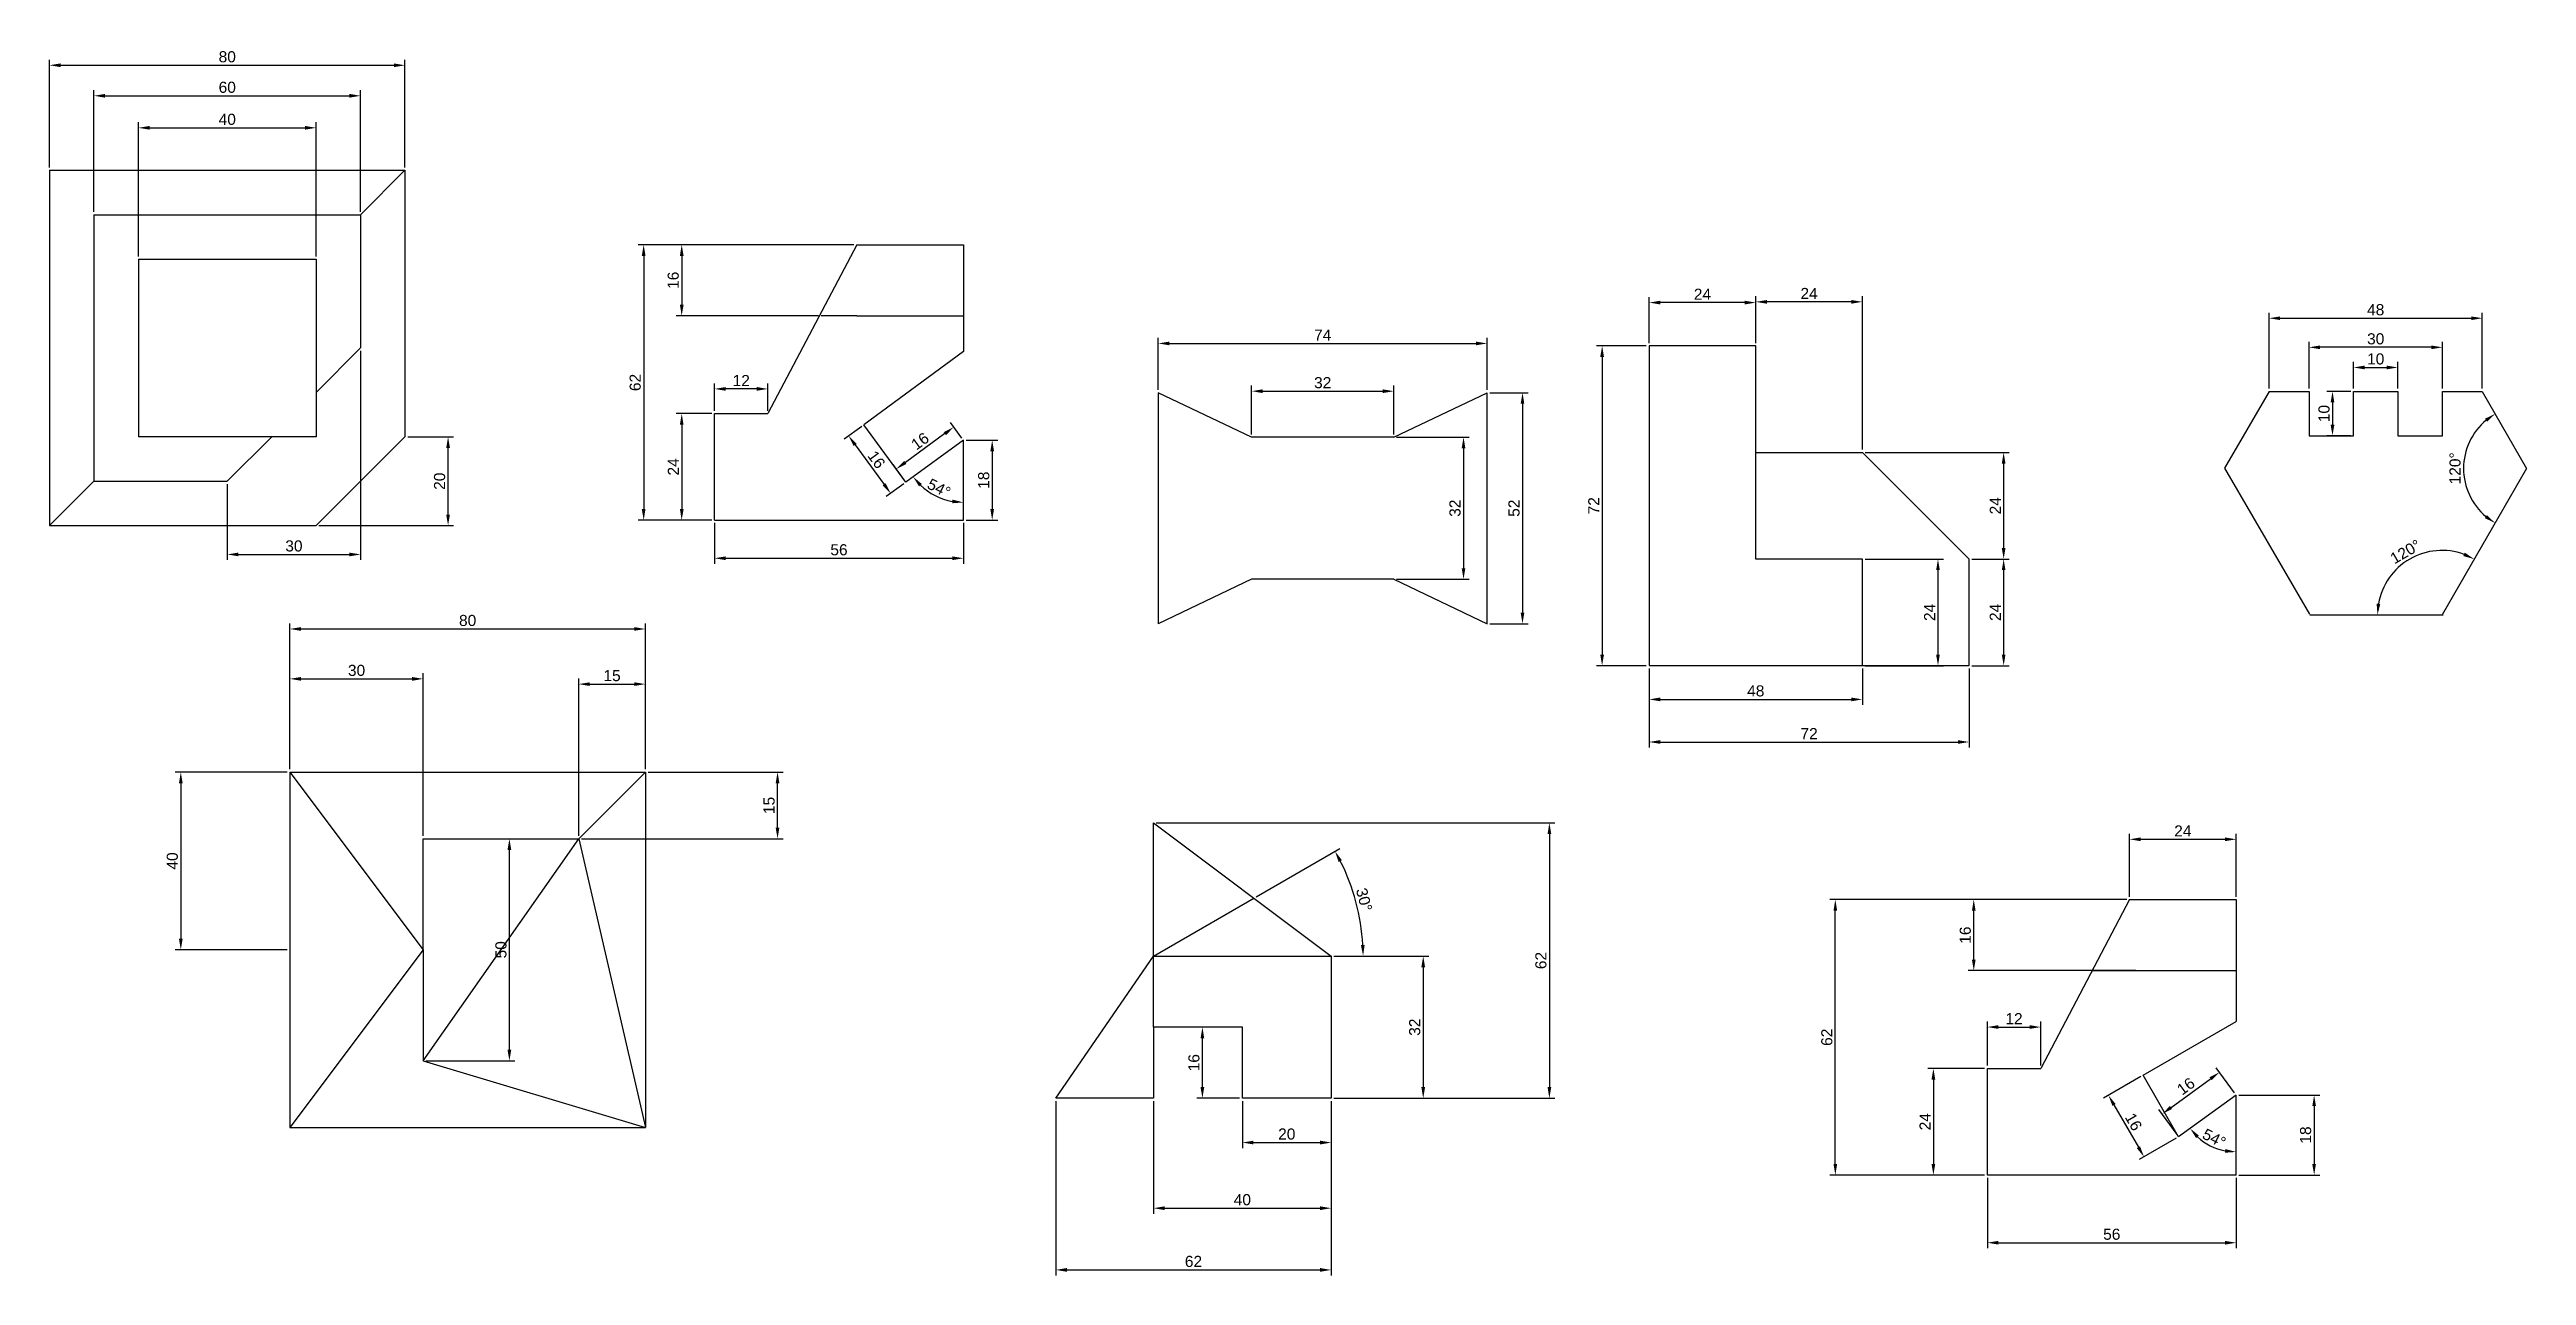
# Model space of a CAD drawing. Header units: millimetres. Extents: x 880 to 2522, y 2327 to 2730.
# Drawn here: x 1750 to 2308, y 2451 to 2727 of the extents above; entities that cross this region are included whole.
import ezdxf

# ---------------------------------------------------------------- set-up
doc = ezdxf.new("R2010")
doc.units = ezdxf.units.MM
doc.styles.get("Standard").update_dxf_attribs({"font": 'arial.ttf'})
doc.dimstyles.new('ISO-25', dxfattribs={"dimtxt": 2.5, "dimasz": 2.5, "dimexe": 1.25, "dimexo": 0.625, "dimtad": 1, "dimtxsty": 'Standard', "dimcen": 2.5, "dimadec": 0, "dimazin": 0, "dimtfac": 1, "dimtmove": 0, "dimatfit": 3, "dimfxl": 1, "dimarcsym": 0})

msp = doc.modelspace()

# ---------------------------------------------------------------- blocks, each defined once
blk = doc.blocks.new('*D43')
at = {"color": 0, "lineweight": -2, "transparency": 16777216}
for p, q in [((1770.27, 2680.05), (1770.27, 2710.23)), ((1810.27, 2680.05), (1810.27, 2710.23)), ((1772.77, 2708.98), (1807.77, 2708.98))]:
    blk.add_line(p, q, dxfattribs=at)
at = {"color": 0, "transparency": 16777216}
for points in [[(1772.77, 2709.4), (1772.77, 2708.57), (1770.27, 2708.98)], [(1807.77, 2709.4), (1807.77, 2708.57), (1810.27, 2708.98)]]:
    blk.add_solid(points, dxfattribs=at)
at = {"layer": 'Defpoints', "color": 0, "transparency": 16777216}
for p in [(1810.27, 2708.98), (1770.27, 2679.43), (1810.27, 2679.43)]:
    blk.add_point(p, dxfattribs=at)
at = {"color": 0, "transparency": 16777216, "insert": (1790.27, 2710.88), "char_height": 2.5, "attachment_point": 5}
blk.add_mtext('40', dxfattribs=at)
blk = doc.blocks.new('*D44')
at = {"color": 0, "lineweight": -2, "transparency": 16777216}
for p, q in [((1760.27, 2690.05), (1760.27, 2717.44)), ((1762.77, 2716.19), (1817.77, 2716.19)), ((1820.27, 2690.05), (1820.27, 2717.44))]:
    blk.add_line(p, q, dxfattribs=at)
at = {"color": 0, "transparency": 16777216}
for points in [[(1762.77, 2716.61), (1762.77, 2715.77), (1760.27, 2716.19)], [(1817.77, 2716.61), (1817.77, 2715.77), (1820.27, 2716.19)]]:
    blk.add_solid(points, dxfattribs=at)
at = {"layer": 'Defpoints', "color": 0, "transparency": 16777216}
for p in [(1820.27, 2716.19), (1760.27, 2689.43), (1820.27, 2689.43)]:
    blk.add_point(p, dxfattribs=at)
at = {"color": 0, "transparency": 16777216, "insert": (1790.27, 2718.09), "char_height": 2.5, "attachment_point": 5}
blk.add_mtext('60', dxfattribs=at)
blk = doc.blocks.new('*D45')
at = {"color": 0, "lineweight": -2, "transparency": 16777216}
for p, q in [((1750.27, 2700.05), (1750.27, 2724.31)), ((1752.77, 2723.06), (1827.77, 2723.06)), ((1830.27, 2700.05), (1830.27, 2724.31))]:
    blk.add_line(p, q, dxfattribs=at)
at = {"color": 0, "transparency": 16777216}
for points in [[(1752.77, 2723.48), (1752.77, 2722.64), (1750.27, 2723.06)], [(1827.77, 2723.48), (1827.77, 2722.64), (1830.27, 2723.06)]]:
    blk.add_solid(points, dxfattribs=at)
at = {"layer": 'Defpoints', "color": 0, "transparency": 16777216}
for p in [(1830.27, 2723.06), (1750.27, 2699.43), (1830.27, 2699.43)]:
    blk.add_point(p, dxfattribs=at)
at = {"color": 0, "transparency": 16777216, "insert": (1790.27, 2724.96), "char_height": 2.5, "attachment_point": 5}
blk.add_mtext('80', dxfattribs=at)
blk = doc.blocks.new('*D46')
at = {"color": 0, "lineweight": -2, "transparency": 16777216}
for p, q in [((1820.27, 2658.8), (1820.27, 2611.7)), ((1790.27, 2628.8), (1790.27, 2611.7)), ((1792.77, 2612.95), (1817.77, 2612.95))]:
    blk.add_line(p, q, dxfattribs=at)
at = {"color": 0, "transparency": 16777216}
for points in [[(1792.77, 2613.36), (1792.77, 2612.53), (1790.27, 2612.95)], [(1817.77, 2613.36), (1817.77, 2612.53), (1820.27, 2612.95)]]:
    blk.add_solid(points, dxfattribs=at)
at = {"layer": 'Defpoints', "color": 0, "transparency": 16777216}
for p in [(1820.27, 2659.43), (1790.27, 2629.43), (1820.27, 2612.95)]:
    blk.add_point(p, dxfattribs=at)
at = {"color": 0, "transparency": 16777216, "insert": (1805.27, 2614.85), "char_height": 2.5, "attachment_point": 5}
blk.add_mtext('30', dxfattribs=at)
blk = doc.blocks.new('*D47')
at = {"color": 0, "lineweight": -2, "transparency": 16777216}
for p, q in [((1830.9, 2639.43), (1841.22, 2639.43)), ((1839.97, 2621.93), (1839.97, 2636.93)), ((1810.9, 2619.43), (1841.22, 2619.43))]:
    blk.add_line(p, q, dxfattribs=at)
at = {"color": 0, "transparency": 16777216}
for points in [[(1839.55, 2636.93), (1840.38, 2636.93), (1839.97, 2639.43)], [(1839.55, 2621.93), (1840.38, 2621.93), (1839.97, 2619.43)]]:
    blk.add_solid(points, dxfattribs=at)
at = {"layer": 'Defpoints', "color": 0, "transparency": 16777216}
for p in [(1830.27, 2639.43), (1839.97, 2639.43), (1810.27, 2619.43)]:
    blk.add_point(p, dxfattribs=at)
at = {"color": 0, "transparency": 16777216, "insert": (1838.06, 2629.43), "char_height": 2.5, "attachment_point": 5, "rotation": 90}
blk.add_mtext('20', dxfattribs=at)
blk = doc.blocks.new('*D48')
at = {"color": 0, "lineweight": -2, "transparency": 16777216}
for p, q in [((1899.95, 2620.03), (1899.95, 2610.84)), ((1955.95, 2620.03), (1955.95, 2610.84)), ((1902.45, 2612.09), (1953.45, 2612.09))]:
    blk.add_line(p, q, dxfattribs=at)
at = {"color": 0, "transparency": 16777216}
for points in [[(1902.45, 2612.51), (1902.45, 2611.67), (1899.95, 2612.09)], [(1953.45, 2612.51), (1953.45, 2611.67), (1955.95, 2612.09)]]:
    blk.add_solid(points, dxfattribs=at)
at = {"layer": 'Defpoints', "color": 0, "transparency": 16777216}
for p in [(1899.95, 2620.66), (1955.95, 2620.66), (1955.95, 2612.09)]:
    blk.add_point(p, dxfattribs=at)
at = {"color": 0, "transparency": 16777216, "insert": (1927.95, 2613.99), "char_height": 2.5, "attachment_point": 5}
blk.add_mtext('56', dxfattribs=at)
blk = doc.blocks.new('*D49')
at = {"color": 0, "lineweight": -2, "transparency": 16777216}
for p, q in [((1956.57, 2638.66), (1963.68, 2638.66)), ((1962.43, 2636.16), (1962.43, 2623.16)), ((1956.57, 2620.66), (1963.68, 2620.66))]:
    blk.add_line(p, q, dxfattribs=at)
at = {"color": 0, "transparency": 16777216}
for points in [[(1962.01, 2636.16), (1962.85, 2636.16), (1962.43, 2638.66)], [(1962.01, 2623.16), (1962.85, 2623.16), (1962.43, 2620.66)]]:
    blk.add_solid(points, dxfattribs=at)
at = {"layer": 'Defpoints', "color": 0, "transparency": 16777216}
for p in [(1955.95, 2638.66), (1955.95, 2620.66), (1962.43, 2620.66)]:
    blk.add_point(p, dxfattribs=at)
at = {"color": 0, "transparency": 16777216, "insert": (1960.53, 2629.66), "char_height": 2.5, "attachment_point": 5, "rotation": 90}
blk.add_mtext('18', dxfattribs=at)
blk = doc.blocks.new('*D50')
at = {"color": 0, "lineweight": -2, "transparency": 16777216}
for p, q in [((1899.32, 2644.66), (1891.3, 2644.66)), ((1892.55, 2642.16), (1892.55, 2623.16)), ((1899.32, 2620.66), (1891.3, 2620.66))]:
    blk.add_line(p, q, dxfattribs=at)
at = {"color": 0, "transparency": 16777216}
for points in [[(1892.14, 2642.16), (1892.97, 2642.16), (1892.55, 2644.66)], [(1892.14, 2623.16), (1892.97, 2623.16), (1892.55, 2620.66)]]:
    blk.add_solid(points, dxfattribs=at)
at = {"layer": 'Defpoints', "color": 0, "transparency": 16777216}
for p in [(1899.95, 2644.66), (1892.55, 2620.66), (1899.95, 2620.66)]:
    blk.add_point(p, dxfattribs=at)
at = {"color": 0, "transparency": 16777216, "insert": (1890.67, 2632.66), "char_height": 2.5, "attachment_point": 5, "rotation": 90}
blk.add_mtext('24', dxfattribs=at)
blk = doc.blocks.new('*D51')
at = {"color": 0, "lineweight": -2, "transparency": 16777216}
for p, q in [((1899.95, 2645.28), (1899.95, 2651.46)), ((1909.45, 2650.21), (1902.45, 2650.21)), ((1911.95, 2645.28), (1911.95, 2651.46))]:
    blk.add_line(p, q, dxfattribs=at)
at = {"color": 0, "transparency": 16777216}
for points in [[(1902.45, 2650.63), (1902.45, 2649.79), (1899.95, 2650.21)], [(1909.45, 2650.63), (1909.45, 2649.79), (1911.95, 2650.21)]]:
    blk.add_solid(points, dxfattribs=at)
at = {"layer": 'Defpoints', "color": 0, "transparency": 16777216}
for p in [(1899.95, 2650.21), (1899.95, 2644.66), (1911.95, 2644.66)]:
    blk.add_point(p, dxfattribs=at)
at = {"color": 0, "transparency": 16777216, "insert": (1905.95, 2652.09), "char_height": 2.5, "attachment_point": 5}
blk.add_mtext('12', dxfattribs=at)
blk = doc.blocks.new('*D52')
at = {"color": 0, "lineweight": -2, "transparency": 16777216}
for p, q in [((1931.32, 2682.66), (1882.74, 2682.66)), ((1883.99, 2680.16), (1883.99, 2623.16)), ((1899.32, 2620.66), (1882.74, 2620.66))]:
    blk.add_line(p, q, dxfattribs=at)
at = {"color": 0, "transparency": 16777216}
for points in [[(1883.57, 2680.16), (1884.4, 2680.16), (1883.99, 2682.66)], [(1883.57, 2623.16), (1884.4, 2623.16), (1883.99, 2620.66)]]:
    blk.add_solid(points, dxfattribs=at)
at = {"layer": 'Defpoints', "color": 0, "transparency": 16777216}
for p in [(1931.95, 2682.66), (1883.99, 2620.66), (1899.95, 2620.66)]:
    blk.add_point(p, dxfattribs=at)
at = {"color": 0, "transparency": 16777216, "insert": (1882.09, 2651.66), "char_height": 2.5, "attachment_point": 5, "rotation": 90}
blk.add_mtext('62', dxfattribs=at)
blk = doc.blocks.new('*D53')
at = {"color": 0, "lineweight": -2, "transparency": 16777216}
for p, q in [((1931.32, 2682.66), (1891.3, 2682.66)), ((1892.55, 2680.16), (1892.55, 2669.16)), ((1923.32, 2666.66), (1891.3, 2666.66))]:
    blk.add_line(p, q, dxfattribs=at)
at = {"color": 0, "transparency": 16777216}
for points in [[(1892.14, 2680.16), (1892.97, 2680.16), (1892.55, 2682.66)], [(1892.14, 2669.16), (1892.97, 2669.16), (1892.55, 2666.66)]]:
    blk.add_solid(points, dxfattribs=at)
at = {"layer": 'Defpoints', "color": 0, "transparency": 16777216}
for p in [(1931.95, 2682.66), (1892.55, 2666.66), (1923.95, 2666.66)]:
    blk.add_point(p, dxfattribs=at)
at = {"color": 0, "transparency": 16777216, "insert": (1890.65, 2674.66), "char_height": 2.5, "attachment_point": 5, "rotation": 90}
blk.add_mtext('16', dxfattribs=at)
blk = doc.blocks.new('*D54')
at = {"color": 0, "lineweight": -2, "transparency": 16777216}
blk.add_arc((1955.95, 2638.66), 13.99, 226.3462, 259.7501, dxfattribs=at)
at = {"color": 0, "transparency": 16777216}
for points in [[(1945.97, 2628.26), (1946.6, 2628.81), (1944.64, 2630.41)], [(1953.49, 2625.3), (1953.42, 2624.47), (1955.95, 2624.66)]]:
    blk.add_solid(points, dxfattribs=at)
at = {"layer": 'Defpoints', "color": 0, "transparency": 16777216}
for p in [(1955.95, 2638.66), (1955.95, 2638.66), (1943.02, 2629.23), (1947.73, 2627.33), (1955.95, 2620.66)]:
    blk.add_point(p, dxfattribs=at)
at = {"color": 0, "transparency": 16777216, "insert": (1950.46, 2627.87), "char_height": 2.5, "attachment_point": 5, "rotation": 333.0482}
blk.add_mtext('54°', dxfattribs=at)
blk = doc.blocks.new('*D55')
at = {"color": 0, "lineweight": -2, "transparency": 16777216}
for p, q in [((1955.58, 2639.16), (1953.05, 2642.62)), ((1951.77, 2640.14), (1942.88, 2633.66)), ((1942.65, 2629.73), (1940.12, 2633.2))]:
    blk.add_line(p, q, dxfattribs=at)
at = {"color": 0, "transparency": 16777216}
for points in [[(1951.52, 2640.48), (1952.01, 2639.8), (1953.79, 2641.61)], [(1942.63, 2634), (1943.13, 2633.32), (1940.86, 2632.19)]]:
    blk.add_solid(points, dxfattribs=at)
at = {"layer": 'Defpoints', "color": 0, "transparency": 16777216}
for p in [(1955.95, 2638.66), (1940.86, 2632.19), (1943.02, 2629.23)]:
    blk.add_point(p, dxfattribs=at)
at = {"color": 0, "transparency": 16777216, "insert": (1946.2, 2638.44), "char_height": 2.5, "attachment_point": 5, "rotation": 36.0963}
blk.add_mtext('16', dxfattribs=at)
blk = doc.blocks.new('*D56')
at = {"color": 0, "lineweight": -2, "transparency": 16777216}
for p, q in [((1933.06, 2641.77), (1929.12, 2638.88)), ((1931.6, 2637.6), (1938.1, 2628.73)), ((1942.51, 2628.86), (1938.57, 2625.97))]:
    blk.add_line(p, q, dxfattribs=at)
at = {"color": 0, "transparency": 16777216}
for points in [[(1931.94, 2637.85), (1931.27, 2637.36), (1930.12, 2639.62)], [(1938.44, 2628.97), (1937.76, 2628.48), (1939.58, 2626.71)]]:
    blk.add_solid(points, dxfattribs=at)
at = {"layer": 'Defpoints', "color": 0, "transparency": 16777216}
for p in [(1933.56, 2642.14), (1939.58, 2626.71), (1943.02, 2629.23)]:
    blk.add_point(p, dxfattribs=at)
at = {"color": 0, "transparency": 16777216, "insert": (1936.38, 2634.29), "char_height": 2.5, "attachment_point": 5, "rotation": 306.2098}
blk.add_mtext('16', dxfattribs=at)
blk = doc.blocks.new('*D57')
at = {"color": 0, "lineweight": -2, "transparency": 16777216}
for p, q in [((2074.43, 2649.36), (2083.03, 2649.36)), ((2081.78, 2646.86), (2081.78, 2599.86)), ((2074.43, 2597.36), (2083.03, 2597.36))]:
    blk.add_line(p, q, dxfattribs=at)
at = {"color": 0, "transparency": 16777216}
for points in [[(2081.36, 2646.86), (2082.19, 2646.86), (2081.78, 2649.36)], [(2081.36, 2599.86), (2082.19, 2599.86), (2081.78, 2597.36)]]:
    blk.add_solid(points, dxfattribs=at)
at = {"layer": 'Defpoints', "color": 0, "transparency": 16777216}
for p in [(2073.81, 2649.36), (2073.81, 2597.36), (2081.78, 2597.36)]:
    blk.add_point(p, dxfattribs=at)
at = {"color": 0, "transparency": 16777216, "insert": (2079.88, 2623.36), "char_height": 2.5, "attachment_point": 5, "rotation": 90}
blk.add_mtext('52', dxfattribs=at)
blk = doc.blocks.new('*D58')
at = {"color": 0, "lineweight": -2, "transparency": 16777216}
for p, q in [((2053.43, 2639.36), (2069.76, 2639.36)), ((2068.51, 2636.86), (2068.51, 2609.86)), ((2053.43, 2607.36), (2069.76, 2607.36))]:
    blk.add_line(p, q, dxfattribs=at)
at = {"color": 0, "transparency": 16777216}
for points in [[(2068.09, 2636.86), (2068.92, 2636.86), (2068.51, 2639.36)], [(2068.09, 2609.86), (2068.92, 2609.86), (2068.51, 2607.36)]]:
    blk.add_solid(points, dxfattribs=at)
at = {"layer": 'Defpoints', "color": 0, "transparency": 16777216}
for p in [(2052.81, 2639.36), (2052.81, 2607.36), (2068.51, 2607.36)]:
    blk.add_point(p, dxfattribs=at)
at = {"color": 0, "transparency": 16777216, "insert": (2066.6, 2623.36), "char_height": 2.5, "attachment_point": 5, "rotation": 90}
blk.add_mtext('32', dxfattribs=at)
blk = doc.blocks.new('*D59')
at = {"color": 0, "lineweight": -2, "transparency": 16777216}
for p, q in [((2020.81, 2639.98), (2020.81, 2650.95)), ((2023.31, 2649.7), (2050.31, 2649.7)), ((2052.81, 2639.98), (2052.81, 2650.95))]:
    blk.add_line(p, q, dxfattribs=at)
at = {"color": 0, "transparency": 16777216}
for points in [[(2023.31, 2650.11), (2023.31, 2649.28), (2020.81, 2649.7)], [(2050.31, 2650.11), (2050.31, 2649.28), (2052.81, 2649.7)]]:
    blk.add_solid(points, dxfattribs=at)
at = {"layer": 'Defpoints', "color": 0, "transparency": 16777216}
for p in [(2052.81, 2649.7), (2020.81, 2639.36), (2052.81, 2639.36)]:
    blk.add_point(p, dxfattribs=at)
at = {"color": 0, "transparency": 16777216, "insert": (2036.81, 2651.6), "char_height": 2.5, "attachment_point": 5}
blk.add_mtext('32', dxfattribs=at)
blk = doc.blocks.new('*D60')
at = {"color": 0, "lineweight": -2, "transparency": 16777216}
for p, q in [((1999.81, 2649.98), (1999.81, 2661.69)), ((2002.31, 2660.44), (2071.31, 2660.44)), ((2073.81, 2649.98), (2073.81, 2661.69))]:
    blk.add_line(p, q, dxfattribs=at)
at = {"color": 0, "transparency": 16777216}
for points in [[(2002.31, 2660.86), (2002.31, 2660.03), (1999.81, 2660.44)], [(2071.31, 2660.86), (2071.31, 2660.03), (2073.81, 2660.44)]]:
    blk.add_solid(points, dxfattribs=at)
at = {"layer": 'Defpoints', "color": 0, "transparency": 16777216}
for p in [(2073.81, 2660.44), (1999.81, 2649.36), (2073.81, 2649.36)]:
    blk.add_point(p, dxfattribs=at)
at = {"color": 0, "transparency": 16777216, "insert": (2036.81, 2662.32), "char_height": 2.5, "attachment_point": 5}
blk.add_mtext('74', dxfattribs=at)
blk = doc.blocks.new('*D61')
at = {"color": 0, "lineweight": -2, "transparency": 16777216}
for p, q in [((2110.28, 2587.29), (2110.28, 2579.07)), ((2158.28, 2587.29), (2158.28, 2579.07)), ((2112.78, 2580.32), (2155.78, 2580.32))]:
    blk.add_line(p, q, dxfattribs=at)
at = {"color": 0, "transparency": 16777216}
for points in [[(2112.78, 2580.74), (2112.78, 2579.9), (2110.28, 2580.32)], [(2155.78, 2580.74), (2155.78, 2579.9), (2158.28, 2580.32)]]:
    blk.add_solid(points, dxfattribs=at)
at = {"layer": 'Defpoints', "color": 0, "transparency": 16777216}
for p in [(2110.28, 2587.91), (2158.28, 2587.91), (2158.28, 2580.32)]:
    blk.add_point(p, dxfattribs=at)
at = {"color": 0, "transparency": 16777216, "insert": (2134.28, 2582.22), "char_height": 2.5, "attachment_point": 5}
blk.add_mtext('48', dxfattribs=at)
blk = doc.blocks.new('*D62')
at = {"color": 0, "lineweight": -2, "transparency": 16777216}
for p, q in [((2110.28, 2587.29), (2110.28, 2569.48)), ((2182.28, 2587.29), (2182.28, 2569.48)), ((2112.78, 2570.73), (2179.78, 2570.73))]:
    blk.add_line(p, q, dxfattribs=at)
at = {"color": 0, "transparency": 16777216}
for points in [[(2112.78, 2571.15), (2112.78, 2570.32), (2110.28, 2570.73)], [(2179.78, 2571.15), (2179.78, 2570.32), (2182.28, 2570.73)]]:
    blk.add_solid(points, dxfattribs=at)
at = {"layer": 'Defpoints', "color": 0, "transparency": 16777216}
for p in [(2110.28, 2587.91), (2182.28, 2587.91), (2182.28, 2570.73)]:
    blk.add_point(p, dxfattribs=at)
at = {"color": 0, "transparency": 16777216, "insert": (2146.28, 2572.61), "char_height": 2.5, "attachment_point": 5}
blk.add_mtext('72', dxfattribs=at)
blk = doc.blocks.new('*D63')
at = {"color": 0, "lineweight": -2, "transparency": 16777216}
for p, q in [((2182.9, 2611.91), (2191.32, 2611.91)), ((2190.07, 2609.41), (2190.07, 2590.41)), ((2182.9, 2587.91), (2191.32, 2587.91))]:
    blk.add_line(p, q, dxfattribs=at)
at = {"color": 0, "transparency": 16777216}
for points in [[(2189.65, 2609.41), (2190.48, 2609.41), (2190.07, 2611.91)], [(2189.65, 2590.41), (2190.48, 2590.41), (2190.07, 2587.91)]]:
    blk.add_solid(points, dxfattribs=at)
at = {"layer": 'Defpoints', "color": 0, "transparency": 16777216}
for p in [(2182.28, 2611.91), (2182.28, 2587.91), (2190.07, 2587.91)]:
    blk.add_point(p, dxfattribs=at)
at = {"color": 0, "transparency": 16777216, "insert": (2188.19, 2599.91), "char_height": 2.5, "attachment_point": 5, "rotation": 90}
blk.add_mtext('24', dxfattribs=at)
blk = doc.blocks.new('*D64')
at = {"color": 0, "lineweight": -2, "transparency": 16777216}
for p, q in [((2158.9, 2611.91), (2176.54, 2611.91)), ((2175.29, 2609.41), (2175.29, 2590.41)), ((2158.9, 2587.91), (2176.54, 2587.91))]:
    blk.add_line(p, q, dxfattribs=at)
at = {"color": 0, "transparency": 16777216}
for points in [[(2174.87, 2609.41), (2175.7, 2609.41), (2175.29, 2611.91)], [(2174.87, 2590.41), (2175.7, 2590.41), (2175.29, 2587.91)]]:
    blk.add_solid(points, dxfattribs=at)
at = {"layer": 'Defpoints', "color": 0, "transparency": 16777216}
for p in [(2158.28, 2611.91), (2158.28, 2587.91), (2175.29, 2587.91)]:
    blk.add_point(p, dxfattribs=at)
at = {"color": 0, "transparency": 16777216, "insert": (2173.41, 2599.91), "char_height": 2.5, "attachment_point": 5, "rotation": 90}
blk.add_mtext('24', dxfattribs=at)
blk = doc.blocks.new('*D65')
at = {"color": 0, "lineweight": -2, "transparency": 16777216}
for p, q in [((2158.9, 2635.91), (2191.32, 2635.91)), ((2190.07, 2633.41), (2190.07, 2614.41)), ((2182.9, 2611.91), (2191.32, 2611.91))]:
    blk.add_line(p, q, dxfattribs=at)
at = {"color": 0, "transparency": 16777216}
for points in [[(2189.65, 2633.41), (2190.48, 2633.41), (2190.07, 2635.91)], [(2189.65, 2614.41), (2190.48, 2614.41), (2190.07, 2611.91)]]:
    blk.add_solid(points, dxfattribs=at)
at = {"layer": 'Defpoints', "color": 0, "transparency": 16777216}
for p in [(2158.28, 2635.91), (2182.28, 2611.91), (2190.07, 2611.91)]:
    blk.add_point(p, dxfattribs=at)
at = {"color": 0, "transparency": 16777216, "insert": (2188.19, 2623.91), "char_height": 2.5, "attachment_point": 5, "rotation": 90}
blk.add_mtext('24', dxfattribs=at)
blk = doc.blocks.new('*D66')
at = {"color": 0, "lineweight": -2, "transparency": 16777216}
for p, q in [((2134.28, 2660.54), (2134.28, 2671.06)), ((2158.28, 2636.54), (2158.28, 2671.06)), ((2155.78, 2669.81), (2136.78, 2669.81))]:
    blk.add_line(p, q, dxfattribs=at)
at = {"color": 0, "transparency": 16777216}
for points in [[(2136.78, 2670.22), (2136.78, 2669.39), (2134.28, 2669.81)], [(2155.78, 2670.22), (2155.78, 2669.39), (2158.28, 2669.81)]]:
    blk.add_solid(points, dxfattribs=at)
at = {"layer": 'Defpoints', "color": 0, "transparency": 16777216}
for p in [(2134.28, 2669.81), (2134.28, 2659.91), (2158.28, 2635.91)]:
    blk.add_point(p, dxfattribs=at)
at = {"color": 0, "transparency": 16777216, "insert": (2146.28, 2671.69), "char_height": 2.5, "attachment_point": 5}
blk.add_mtext('24', dxfattribs=at)
blk = doc.blocks.new('*D67')
at = {"color": 0, "lineweight": -2, "transparency": 16777216}
for p, q in [((2110.28, 2660.54), (2110.28, 2670.89)), ((2134.28, 2660.54), (2134.28, 2670.89)), ((2131.78, 2669.64), (2112.78, 2669.64))]:
    blk.add_line(p, q, dxfattribs=at)
at = {"color": 0, "transparency": 16777216}
for points in [[(2112.78, 2670.06), (2112.78, 2669.22), (2110.28, 2669.64)], [(2131.78, 2670.06), (2131.78, 2669.22), (2134.28, 2669.64)]]:
    blk.add_solid(points, dxfattribs=at)
at = {"layer": 'Defpoints', "color": 0, "transparency": 16777216}
for p in [(2110.28, 2669.64), (2110.28, 2659.91), (2134.28, 2659.91)]:
    blk.add_point(p, dxfattribs=at)
at = {"color": 0, "transparency": 16777216, "insert": (2122.28, 2671.52), "char_height": 2.5, "attachment_point": 5}
blk.add_mtext('24', dxfattribs=at)
blk = doc.blocks.new('*D68')
at = {"color": 0, "lineweight": -2, "transparency": 16777216}
for p, q in [((2109.65, 2659.91), (2098.45, 2659.91)), ((2099.7, 2657.41), (2099.7, 2590.41)), ((2109.65, 2587.91), (2098.45, 2587.91))]:
    blk.add_line(p, q, dxfattribs=at)
at = {"color": 0, "transparency": 16777216}
for points in [[(2099.28, 2657.41), (2100.12, 2657.41), (2099.7, 2659.91)], [(2099.28, 2590.41), (2100.12, 2590.41), (2099.7, 2587.91)]]:
    blk.add_solid(points, dxfattribs=at)
at = {"layer": 'Defpoints', "color": 0, "transparency": 16777216}
for p in [(2110.28, 2659.91), (2099.7, 2587.91), (2110.28, 2587.91)]:
    blk.add_point(p, dxfattribs=at)
at = {"color": 0, "transparency": 16777216, "insert": (2097.82, 2623.91), "char_height": 2.5, "attachment_point": 5, "rotation": 90}
blk.add_mtext('72', dxfattribs=at)
blk = doc.blocks.new('*D69')
at = {"color": 0, "lineweight": -2, "transparency": 16777216}
for p, q in [((2268.8, 2650.29), (2268.8, 2656.29)), ((2271.3, 2655.04), (2276.3, 2655.04)), ((2278.8, 2650.29), (2278.8, 2656.29))]:
    blk.add_line(p, q, dxfattribs=at)
at = {"color": 0, "transparency": 16777216}
for points in [[(2271.3, 2655.45), (2271.3, 2654.62), (2268.8, 2655.04)], [(2276.3, 2655.45), (2276.3, 2654.62), (2278.8, 2655.04)]]:
    blk.add_solid(points, dxfattribs=at)
at = {"layer": 'Defpoints', "color": 0, "transparency": 16777216}
for p in [(2278.8, 2655.04), (2268.8, 2649.66), (2278.8, 2649.66)]:
    blk.add_point(p, dxfattribs=at)
at = {"color": 0, "transparency": 16777216, "insert": (2273.8, 2656.94), "char_height": 2.5, "attachment_point": 5}
blk.add_mtext('10', dxfattribs=at)
blk = doc.blocks.new('*D70')
at = {"color": 0, "lineweight": -2, "transparency": 16777216}
for p, q in [((2268.18, 2649.66), (2262.83, 2649.66)), ((2264.08, 2647.16), (2264.08, 2642.16)), ((2268.18, 2639.66), (2262.83, 2639.66))]:
    blk.add_line(p, q, dxfattribs=at)
at = {"color": 0, "transparency": 16777216}
for points in [[(2263.66, 2647.16), (2264.5, 2647.16), (2264.08, 2649.66)], [(2263.66, 2642.16), (2264.5, 2642.16), (2264.08, 2639.66)]]:
    blk.add_solid(points, dxfattribs=at)
at = {"layer": 'Defpoints', "color": 0, "transparency": 16777216}
for p in [(2268.8, 2649.66), (2264.08, 2639.66), (2268.8, 2639.66)]:
    blk.add_point(p, dxfattribs=at)
at = {"color": 0, "transparency": 16777216, "insert": (2262.18, 2644.66), "char_height": 2.5, "attachment_point": 5, "rotation": 90}
blk.add_mtext('10', dxfattribs=at)
blk = doc.blocks.new('*D71')
at = {"color": 0, "lineweight": -2, "transparency": 16777216}
for p, q in [((2258.8, 2650.29), (2258.8, 2660.82)), ((2286.3, 2659.57), (2261.3, 2659.57)), ((2288.8, 2650.29), (2288.8, 2660.82))]:
    blk.add_line(p, q, dxfattribs=at)
at = {"color": 0, "transparency": 16777216}
for points in [[(2261.3, 2659.99), (2261.3, 2659.15), (2258.8, 2659.57)], [(2286.3, 2659.99), (2286.3, 2659.15), (2288.8, 2659.57)]]:
    blk.add_solid(points, dxfattribs=at)
at = {"layer": 'Defpoints', "color": 0, "transparency": 16777216}
for p in [(2258.8, 2659.57), (2258.8, 2649.66), (2288.8, 2649.66)]:
    blk.add_point(p, dxfattribs=at)
at = {"color": 0, "transparency": 16777216, "insert": (2273.8, 2661.47), "char_height": 2.5, "attachment_point": 5}
blk.add_mtext('30', dxfattribs=at)
blk = doc.blocks.new('*D72')
at = {"color": 0, "lineweight": -2, "transparency": 16777216}
for p, q in [((2249.8, 2650.29), (2249.8, 2667.37)), ((2252.3, 2666.12), (2295.3, 2666.12)), ((2297.8, 2650.29), (2297.8, 2667.37))]:
    blk.add_line(p, q, dxfattribs=at)
at = {"color": 0, "transparency": 16777216}
for points in [[(2252.3, 2666.53), (2252.3, 2665.7), (2249.8, 2666.12)], [(2295.3, 2666.53), (2295.3, 2665.7), (2297.8, 2666.12)]]:
    blk.add_solid(points, dxfattribs=at)
at = {"layer": 'Defpoints', "color": 0, "transparency": 16777216}
for p in [(2297.8, 2666.12), (2249.8, 2649.66), (2297.8, 2649.66)]:
    blk.add_point(p, dxfattribs=at)
at = {"color": 0, "transparency": 16777216, "insert": (2273.8, 2668.02), "char_height": 2.5, "attachment_point": 5}
blk.add_mtext('48', dxfattribs=at)
blk = doc.blocks.new('*D73')
at = {"color": 0, "lineweight": -2, "transparency": 16777216}
blk.add_arc((2307.73, 2632.3), 14.16, 129.9059, 229.8778, dxfattribs=at)
at = {"color": 0, "transparency": 16777216}
for points in [[(2298.41, 2643.51), (2298.89, 2642.83), (2300.7, 2644.6)], [(2298.85, 2621.81), (2298.37, 2621.13), (2300.65, 2620.04)]]:
    blk.add_solid(points, dxfattribs=at)
at = {"layer": 'Defpoints', "color": 0, "transparency": 16777216}
for p in [(2297.8, 2649.66), (2294.44, 2637.18), (2307.73, 2632.3), (2307.73, 2632.3), (2288.74, 2599.39)]:
    blk.add_point(p, dxfattribs=at)
at = {"color": 0, "transparency": 16777216, "insert": (2291.67, 2632.33), "char_height": 2.5, "attachment_point": 5, "rotation": 89.8918}
blk.add_mtext('120°', dxfattribs=at)
blk = doc.blocks.new('*D74')
at = {"color": 0, "lineweight": -2, "transparency": 16777216}
blk.add_arc((2288.71, 2599.35), 14.5, 69.8954, 170.1088, dxfattribs=at)
at = {"color": 0, "transparency": 16777216}
for points in [[(2293.87, 2613.35), (2293.52, 2612.59), (2295.96, 2611.91)], [(2274.84, 2601.81), (2274.01, 2601.88), (2274.21, 2599.35)]]:
    blk.add_solid(points, dxfattribs=at)
at = {"layer": 'Defpoints', "color": 0, "transparency": 16777216}
for p in [(2307.73, 2632.3), (2286.19, 2613.63), (2258.96, 2599.35), (2288.74, 2599.39), (2288.96, 2599.35)]:
    blk.add_point(p, dxfattribs=at)
at = {"color": 0, "transparency": 16777216, "insert": (2280.51, 2613.56), "char_height": 2.5, "attachment_point": 5, "rotation": 30.0021}
blk.add_mtext('120°', dxfattribs=at)
blk = doc.blocks.new('*D119')
at = {"color": 0, "lineweight": -2, "transparency": 16777216}
for p, q in [((1803.74, 2563.95), (1778.57, 2563.95)), ((1779.82, 2561.45), (1779.82, 2526.45)), ((1803.74, 2523.95), (1778.57, 2523.95))]:
    blk.add_line(p, q, dxfattribs=at)
at = {"color": 0, "transparency": 16777216}
for points in [[(1779.4, 2561.45), (1780.23, 2561.45), (1779.82, 2563.95)], [(1779.4, 2526.45), (1780.23, 2526.45), (1779.82, 2523.95)]]:
    blk.add_solid(points, dxfattribs=at)
at = {"layer": 'Defpoints', "color": 0, "transparency": 16777216}
for p in [(1804.37, 2563.95), (1779.82, 2523.95), (1804.37, 2523.95)]:
    blk.add_point(p, dxfattribs=at)
at = {"color": 0, "transparency": 16777216, "insert": (1777.91, 2543.95), "char_height": 2.5, "attachment_point": 5, "rotation": 90}
blk.add_mtext('40', dxfattribs=at)
blk = doc.blocks.new('*D120')
at = {"color": 0, "lineweight": -2, "transparency": 16777216}
for p, q in [((1804.37, 2564.58), (1804.37, 2586.19)), ((1806.87, 2584.94), (1831.87, 2584.94)), ((1834.37, 2549.58), (1834.37, 2586.19))]:
    blk.add_line(p, q, dxfattribs=at)
at = {"color": 0, "transparency": 16777216}
for points in [[(1806.87, 2585.36), (1806.87, 2584.52), (1804.37, 2584.94)], [(1831.87, 2585.36), (1831.87, 2584.52), (1834.37, 2584.94)]]:
    blk.add_solid(points, dxfattribs=at)
at = {"layer": 'Defpoints', "color": 0, "transparency": 16777216}
for p in [(1834.37, 2584.94), (1804.37, 2563.95), (1834.37, 2548.95)]:
    blk.add_point(p, dxfattribs=at)
at = {"color": 0, "transparency": 16777216, "insert": (1819.37, 2586.84), "char_height": 2.5, "attachment_point": 5}
blk.add_mtext('30', dxfattribs=at)
blk = doc.blocks.new('*D121')
at = {"color": 0, "lineweight": -2, "transparency": 16777216}
for p, q in [((1804.37, 2564.58), (1804.37, 2597.42)), ((1806.87, 2596.17), (1881.87, 2596.17)), ((1884.37, 2564.58), (1884.37, 2597.42))]:
    blk.add_line(p, q, dxfattribs=at)
at = {"color": 0, "transparency": 16777216}
for points in [[(1806.87, 2596.59), (1806.87, 2595.76), (1804.37, 2596.17)], [(1881.87, 2596.59), (1881.87, 2595.76), (1884.37, 2596.17)]]:
    blk.add_solid(points, dxfattribs=at)
at = {"layer": 'Defpoints', "color": 0, "transparency": 16777216}
for p in [(1884.37, 2596.17), (1804.37, 2563.95), (1884.37, 2563.95)]:
    blk.add_point(p, dxfattribs=at)
at = {"color": 0, "transparency": 16777216, "insert": (1844.37, 2598.07), "char_height": 2.5, "attachment_point": 5}
blk.add_mtext('80', dxfattribs=at)
blk = doc.blocks.new('*D122')
at = {"color": 0, "lineweight": -2, "transparency": 16777216}
for p, q in [((1869.37, 2549.58), (1869.37, 2585.01)), ((1871.87, 2583.76), (1881.87, 2583.76)), ((1884.37, 2564.58), (1884.37, 2585.01))]:
    blk.add_line(p, q, dxfattribs=at)
at = {"color": 0, "transparency": 16777216}
for points in [[(1871.87, 2584.17), (1871.87, 2583.34), (1869.37, 2583.76)], [(1881.87, 2584.17), (1881.87, 2583.34), (1884.37, 2583.76)]]:
    blk.add_solid(points, dxfattribs=at)
at = {"layer": 'Defpoints', "color": 0, "transparency": 16777216}
for p in [(1884.37, 2583.76), (1884.37, 2563.95), (1869.37, 2548.95)]:
    blk.add_point(p, dxfattribs=at)
at = {"color": 0, "transparency": 16777216, "insert": (1876.87, 2585.66), "char_height": 2.5, "attachment_point": 5}
blk.add_mtext('15', dxfattribs=at)
blk = doc.blocks.new('*D123')
at = {"color": 0, "lineweight": -2, "transparency": 16777216}
for p, q in [((1884.99, 2563.95), (1915.37, 2563.95)), ((1914.12, 2551.45), (1914.12, 2561.45)), ((1869.99, 2548.95), (1915.37, 2548.95))]:
    blk.add_line(p, q, dxfattribs=at)
at = {"color": 0, "transparency": 16777216}
for points in [[(1913.7, 2561.45), (1914.54, 2561.45), (1914.12, 2563.95)], [(1913.7, 2551.45), (1914.54, 2551.45), (1914.12, 2548.95)]]:
    blk.add_solid(points, dxfattribs=at)
at = {"layer": 'Defpoints', "color": 0, "transparency": 16777216}
for p in [(1884.37, 2563.95), (1914.12, 2563.95), (1869.37, 2548.95)]:
    blk.add_point(p, dxfattribs=at)
at = {"color": 0, "transparency": 16777216, "insert": (1912.22, 2556.45), "char_height": 2.5, "attachment_point": 5, "rotation": 90}
blk.add_mtext('15', dxfattribs=at)
blk = doc.blocks.new('*D124')
at = {"color": 0, "lineweight": -2, "transparency": 16777216}
for p, q in [((1834.99, 2548.95), (1855.02, 2548.95)), ((1853.77, 2501.45), (1853.77, 2546.45)), ((1834.99, 2498.95), (1855.02, 2498.95))]:
    blk.add_line(p, q, dxfattribs=at)
at = {"color": 0, "transparency": 16777216}
for points in [[(1853.35, 2546.45), (1854.19, 2546.45), (1853.77, 2548.95)], [(1853.35, 2501.45), (1854.19, 2501.45), (1853.77, 2498.95)]]:
    blk.add_solid(points, dxfattribs=at)
at = {"layer": 'Defpoints', "color": 0, "transparency": 16777216}
for p in [(1834.37, 2548.95), (1853.77, 2548.95), (1834.37, 2498.95)]:
    blk.add_point(p, dxfattribs=at)
at = {"color": 0, "transparency": 16777216, "insert": (1851.87, 2523.95), "char_height": 2.5, "attachment_point": 5, "rotation": 90}
blk.add_mtext('50', dxfattribs=at)
blk = doc.blocks.new('*D125')
at = {"color": 0, "lineweight": -2, "transparency": 16777216}
for p, q in [((1976.73, 2489.92), (1976.73, 2450.65)), ((2038.73, 2489.92), (2038.73, 2450.65)), ((1979.23, 2451.9), (2036.23, 2451.9))]:
    blk.add_line(p, q, dxfattribs=at)
at = {"color": 0, "transparency": 16777216}
for points in [[(1979.23, 2452.32), (1979.23, 2451.48), (1976.73, 2451.9)], [(2036.23, 2452.32), (2036.23, 2451.48), (2038.73, 2451.9)]]:
    blk.add_solid(points, dxfattribs=at)
at = {"layer": 'Defpoints', "color": 0, "transparency": 16777216}
for p in [(1976.73, 2490.54), (2038.73, 2490.54), (2038.73, 2451.9)]:
    blk.add_point(p, dxfattribs=at)
at = {"color": 0, "transparency": 16777216, "insert": (2007.73, 2453.8), "char_height": 2.5, "attachment_point": 5}
blk.add_mtext('62', dxfattribs=at)
blk = doc.blocks.new('*D127')
at = {"color": 0, "lineweight": -2, "transparency": 16777216}
for p, q in [((2018.1, 2506.54), (2008.49, 2506.54)), ((2009.74, 2493.04), (2009.74, 2504.04)), ((2018.1, 2490.54), (2008.49, 2490.54))]:
    blk.add_line(p, q, dxfattribs=at)
at = {"color": 0, "transparency": 16777216}
for points in [[(2009.32, 2504.04), (2010.15, 2504.04), (2009.74, 2506.54)], [(2009.32, 2493.04), (2010.15, 2493.04), (2009.74, 2490.54)]]:
    blk.add_solid(points, dxfattribs=at)
at = {"layer": 'Defpoints', "color": 0, "transparency": 16777216}
for p in [(2009.74, 2506.54), (2018.73, 2506.54), (2018.73, 2490.54)]:
    blk.add_point(p, dxfattribs=at)
at = {"color": 0, "transparency": 16777216, "insert": (2007.84, 2498.54), "char_height": 2.5, "attachment_point": 5, "rotation": 90}
blk.add_mtext('16', dxfattribs=at)
blk = doc.blocks.new('*D128')
at = {"color": 0, "lineweight": -2, "transparency": 16777216}
for p, q in [((1998.73, 2489.92), (1998.73, 2464.54)), ((2038.73, 2489.92), (2038.73, 2464.54)), ((2001.23, 2465.79), (2036.23, 2465.79))]:
    blk.add_line(p, q, dxfattribs=at)
at = {"color": 0, "transparency": 16777216}
for points in [[(2001.23, 2466.21), (2001.23, 2465.37), (1998.73, 2465.79)], [(2036.23, 2466.21), (2036.23, 2465.37), (2038.73, 2465.79)]]:
    blk.add_solid(points, dxfattribs=at)
at = {"layer": 'Defpoints', "color": 0, "transparency": 16777216}
for p in [(1998.73, 2490.54), (2038.73, 2490.54), (2038.73, 2465.79)]:
    blk.add_point(p, dxfattribs=at)
at = {"color": 0, "transparency": 16777216, "insert": (2018.73, 2467.69), "char_height": 2.5, "attachment_point": 5}
blk.add_mtext('40', dxfattribs=at)
blk = doc.blocks.new('*D129')
at = {"color": 0, "lineweight": -2, "transparency": 16777216}
for p, q in [((2018.73, 2489.92), (2018.73, 2479.32)), ((2038.73, 2489.92), (2038.73, 2479.32)), ((2021.23, 2480.57), (2036.23, 2480.57))]:
    blk.add_line(p, q, dxfattribs=at)
at = {"color": 0, "transparency": 16777216}
for points in [[(2021.23, 2480.99), (2021.23, 2480.15), (2018.73, 2480.57)], [(2036.23, 2480.99), (2036.23, 2480.15), (2038.73, 2480.57)]]:
    blk.add_solid(points, dxfattribs=at)
at = {"layer": 'Defpoints', "color": 0, "transparency": 16777216}
for p in [(2018.73, 2490.54), (2038.73, 2490.54), (2038.73, 2480.57)]:
    blk.add_point(p, dxfattribs=at)
at = {"color": 0, "transparency": 16777216, "insert": (2028.73, 2482.47), "char_height": 2.5, "attachment_point": 5}
blk.add_mtext('20', dxfattribs=at)
blk = doc.blocks.new('*D130')
at = {"color": 0, "lineweight": -2, "transparency": 16777216}
for p, q in [((2039.35, 2522.54), (2060.69, 2522.54)), ((2059.44, 2520.04), (2059.44, 2493.04)), ((2039.35, 2490.54), (2060.69, 2490.54))]:
    blk.add_line(p, q, dxfattribs=at)
at = {"color": 0, "transparency": 16777216}
for points in [[(2059.02, 2520.04), (2059.85, 2520.04), (2059.44, 2522.54)], [(2059.02, 2493.04), (2059.85, 2493.04), (2059.44, 2490.54)]]:
    blk.add_solid(points, dxfattribs=at)
at = {"layer": 'Defpoints', "color": 0, "transparency": 16777216}
for p in [(2038.73, 2522.54), (2038.73, 2490.54), (2059.44, 2490.54)]:
    blk.add_point(p, dxfattribs=at)
at = {"color": 0, "transparency": 16777216, "insert": (2057.53, 2506.54), "char_height": 2.5, "attachment_point": 5, "rotation": 90}
blk.add_mtext('32', dxfattribs=at)
blk = doc.blocks.new('*D131')
at = {"color": 0, "lineweight": -2, "transparency": 16777216}
for p, q in [((1999.35, 2552.54), (2089.08, 2552.54)), ((2087.83, 2550.04), (2087.83, 2493.04)), ((2039.35, 2490.54), (2089.08, 2490.54))]:
    blk.add_line(p, q, dxfattribs=at)
at = {"color": 0, "transparency": 16777216}
for points in [[(2087.42, 2550.04), (2088.25, 2550.04), (2087.83, 2552.54)], [(2087.42, 2493.04), (2088.25, 2493.04), (2087.83, 2490.54)]]:
    blk.add_solid(points, dxfattribs=at)
at = {"layer": 'Defpoints', "color": 0, "transparency": 16777216}
for p in [(1998.73, 2552.54), (2038.73, 2490.54), (2087.83, 2490.54)]:
    blk.add_point(p, dxfattribs=at)
at = {"color": 0, "transparency": 16777216, "insert": (2085.93, 2521.54), "char_height": 2.5, "attachment_point": 5, "rotation": 90}
blk.add_mtext('62', dxfattribs=at)
blk = doc.blocks.new('*D132')
at = {"color": 0, "lineweight": -2, "transparency": 16777216}
for p, q in [((2021.87, 2535.91), (2040.66, 2546.75)), ((2039.35, 2522.54), (2047.15, 2522.54))]:
    blk.add_line(p, q, dxfattribs=at)
blk.add_arc((1998.73, 2522.54), 47.17, 3.037, 26.963, dxfattribs=at)
at = {"color": 0, "transparency": 16777216}
for points in [[(2040.4, 2543.73), (2041.14, 2544.13), (2039.58, 2546.13)], [(2046.25, 2525.05), (2045.42, 2525.03), (2045.9, 2522.54)]]:
    blk.add_solid(points, dxfattribs=at)
at = {"layer": 'Defpoints', "color": 0, "transparency": 16777216}
for p in [(2021.33, 2535.59), (2045.18, 2530.73), (1998.73, 2522.54), (1998.73, 2522.54), (2038.73, 2522.54)]:
    blk.add_point(p, dxfattribs=at)
at = {"color": 0, "transparency": 16777216, "insert": (2046.13, 2535.24), "char_height": 2.5, "attachment_point": 5, "rotation": 285}
blk.add_mtext('30°', dxfattribs=at)
blk = doc.blocks.new('*D133')
at = {"color": 0, "lineweight": -2, "transparency": 16777216}
blk.add_arc((2242.4, 2491.26), 12.81, 227.1968, 258.8032, dxfattribs=at)
at = {"color": 0, "transparency": 16777216}
for points in [[(2233.38, 2481.59), (2234.01, 2482.14), (2232.04, 2483.73)], [(2239.95, 2479.11), (2239.87, 2478.28), (2242.4, 2478.45)]]:
    blk.add_solid(points, dxfattribs=at)
at = {"layer": 'Defpoints', "color": 0, "transparency": 16777216}
for p in [(2242.4, 2491.26), (2242.4, 2491.26), (2229.46, 2481.86), (2234.87, 2480.9), (2242.4, 2473.26)]:
    blk.add_point(p, dxfattribs=at)
at = {"color": 0, "transparency": 16777216, "insert": (2237.45, 2481.54), "char_height": 2.5, "attachment_point": 5, "rotation": 333}
blk.add_mtext('54°', dxfattribs=at)
blk = doc.blocks.new('*D134')
at = {"color": 0, "lineweight": -2, "transparency": 16777216}
for p, q in [((2243.03, 2491.26), (2261.2, 2491.26)), ((2259.95, 2488.76), (2259.95, 2475.76)), ((2243.03, 2473.26), (2261.2, 2473.26))]:
    blk.add_line(p, q, dxfattribs=at)
at = {"color": 0, "transparency": 16777216}
for points in [[(2259.53, 2488.76), (2260.36, 2488.76), (2259.95, 2491.26)], [(2259.53, 2475.76), (2260.36, 2475.76), (2259.95, 2473.26)]]:
    blk.add_solid(points, dxfattribs=at)
at = {"layer": 'Defpoints', "color": 0, "transparency": 16777216}
for p in [(2242.4, 2491.26), (2242.4, 2473.26), (2259.95, 2473.26)]:
    blk.add_point(p, dxfattribs=at)
at = {"color": 0, "transparency": 16777216, "insert": (2258.04, 2482.26), "char_height": 2.5, "attachment_point": 5, "rotation": 90}
blk.add_mtext('18', dxfattribs=at)
blk = doc.blocks.new('*D135')
at = {"color": 0, "lineweight": -2, "transparency": 16777216}
for p, q in [((2186.4, 2472.64), (2186.4, 2456.77)), ((2242.4, 2472.64), (2242.4, 2456.77)), ((2188.9, 2458.02), (2239.9, 2458.02))]:
    blk.add_line(p, q, dxfattribs=at)
at = {"color": 0, "transparency": 16777216}
for points in [[(2188.9, 2458.43), (2188.9, 2457.6), (2186.4, 2458.02)], [(2239.9, 2458.43), (2239.9, 2457.6), (2242.4, 2458.02)]]:
    blk.add_solid(points, dxfattribs=at)
at = {"layer": 'Defpoints', "color": 0, "transparency": 16777216}
for p in [(2186.4, 2473.26), (2242.4, 2473.26), (2242.4, 2458.02)]:
    blk.add_point(p, dxfattribs=at)
at = {"color": 0, "transparency": 16777216, "insert": (2214.4, 2459.92), "char_height": 2.5, "attachment_point": 5}
blk.add_mtext('56', dxfattribs=at)
blk = doc.blocks.new('*D136')
at = {"color": 0, "lineweight": -2, "transparency": 16777216}
for p, q in [((2185.78, 2497.26), (2173.01, 2497.26)), ((2174.26, 2494.76), (2174.26, 2475.76)), ((2185.78, 2473.26), (2173.01, 2473.26))]:
    blk.add_line(p, q, dxfattribs=at)
at = {"color": 0, "transparency": 16777216}
for points in [[(2173.84, 2494.76), (2174.67, 2494.76), (2174.26, 2497.26)], [(2173.84, 2475.76), (2174.67, 2475.76), (2174.26, 2473.26)]]:
    blk.add_solid(points, dxfattribs=at)
at = {"layer": 'Defpoints', "color": 0, "transparency": 16777216}
for p in [(2186.4, 2497.26), (2174.26, 2473.26), (2186.4, 2473.26)]:
    blk.add_point(p, dxfattribs=at)
at = {"color": 0, "transparency": 16777216, "insert": (2172.38, 2485.26), "char_height": 2.5, "attachment_point": 5, "rotation": 90}
blk.add_mtext('24', dxfattribs=at)
blk = doc.blocks.new('*D137')
at = {"color": 0, "lineweight": -2, "transparency": 16777216}
for p, q in [((2186.4, 2497.89), (2186.4, 2507.82)), ((2188.9, 2506.57), (2195.9, 2506.57)), ((2198.4, 2497.89), (2198.4, 2507.82))]:
    blk.add_line(p, q, dxfattribs=at)
at = {"color": 0, "transparency": 16777216}
for points in [[(2188.9, 2506.99), (2188.9, 2506.15), (2186.4, 2506.57)], [(2195.9, 2506.99), (2195.9, 2506.15), (2198.4, 2506.57)]]:
    blk.add_solid(points, dxfattribs=at)
at = {"layer": 'Defpoints', "color": 0, "transparency": 16777216}
for p in [(2198.4, 2506.57), (2186.4, 2497.26), (2198.4, 2497.26)]:
    blk.add_point(p, dxfattribs=at)
at = {"color": 0, "transparency": 16777216, "insert": (2192.4, 2508.45), "char_height": 2.5, "attachment_point": 5}
blk.add_mtext('12', dxfattribs=at)
blk = doc.blocks.new('*D138')
at = {"color": 0, "lineweight": -2, "transparency": 16777216}
for p, q in [((2217.78, 2535.26), (2182.09, 2535.26)), ((2183.34, 2521.76), (2183.34, 2532.76)), ((2219.81, 2519.26), (2182.09, 2519.26))]:
    blk.add_line(p, q, dxfattribs=at)
at = {"color": 0, "transparency": 16777216}
for points in [[(2182.93, 2532.76), (2183.76, 2532.76), (2183.34, 2535.26)], [(2182.93, 2521.76), (2183.76, 2521.76), (2183.34, 2519.26)]]:
    blk.add_solid(points, dxfattribs=at)
at = {"layer": 'Defpoints', "color": 0, "transparency": 16777216}
for p in [(2183.34, 2535.26), (2218.4, 2535.26), (2220.44, 2519.26)]:
    blk.add_point(p, dxfattribs=at)
at = {"color": 0, "transparency": 16777216, "insert": (2181.44, 2527.26), "char_height": 2.5, "attachment_point": 5, "rotation": 90}
blk.add_mtext('16', dxfattribs=at)
blk = doc.blocks.new('*D139')
at = {"color": 0, "lineweight": -2, "transparency": 16777216}
for p, q in [((2217.78, 2535.26), (2150.93, 2535.26)), ((2152.18, 2475.76), (2152.18, 2532.76)), ((2185.78, 2473.26), (2150.93, 2473.26))]:
    blk.add_line(p, q, dxfattribs=at)
at = {"color": 0, "transparency": 16777216}
for points in [[(2151.77, 2532.76), (2152.6, 2532.76), (2152.18, 2535.26)], [(2151.77, 2475.76), (2152.6, 2475.76), (2152.18, 2473.26)]]:
    blk.add_solid(points, dxfattribs=at)
at = {"layer": 'Defpoints', "color": 0, "transparency": 16777216}
for p in [(2152.18, 2535.26), (2218.4, 2535.26), (2186.4, 2473.26)]:
    blk.add_point(p, dxfattribs=at)
at = {"color": 0, "transparency": 16777216, "insert": (2150.28, 2504.26), "char_height": 2.5, "attachment_point": 5, "rotation": 90}
blk.add_mtext('62', dxfattribs=at)
blk = doc.blocks.new('*D140')
at = {"color": 0, "lineweight": -2, "transparency": 16777216}
for p, q in [((2218.4, 2535.89), (2218.4, 2550.08)), ((2220.9, 2548.83), (2239.9, 2548.83)), ((2242.4, 2535.89), (2242.4, 2550.08))]:
    blk.add_line(p, q, dxfattribs=at)
at = {"color": 0, "transparency": 16777216}
for points in [[(2220.9, 2549.24), (2220.9, 2548.41), (2218.4, 2548.83)], [(2239.9, 2549.24), (2239.9, 2548.41), (2242.4, 2548.83)]]:
    blk.add_solid(points, dxfattribs=at)
at = {"layer": 'Defpoints', "color": 0, "transparency": 16777216}
for p in [(2242.4, 2548.83), (2218.4, 2535.26), (2242.4, 2535.26)]:
    blk.add_point(p, dxfattribs=at)
at = {"color": 0, "transparency": 16777216, "insert": (2230.4, 2550.71), "char_height": 2.5, "attachment_point": 5}
blk.add_mtext('24', dxfattribs=at)
blk = doc.blocks.new('*D141')
at = {"color": 0, "lineweight": -2, "transparency": 16777216}
for p, q in [((2227.75, 2488.47), (2236.65, 2494.93)), ((2242.03, 2491.77), (2237.93, 2497.41)), ((2229.09, 2482.36), (2224.99, 2488.01))]:
    blk.add_line(p, q, dxfattribs=at)
at = {"color": 0, "transparency": 16777216}
for points in [[(2236.4, 2495.27), (2236.89, 2494.59), (2238.67, 2496.4)], [(2227.5, 2488.8), (2227.99, 2488.13), (2225.73, 2487)]]:
    blk.add_solid(points, dxfattribs=at)
at = {"layer": 'Defpoints', "color": 0, "transparency": 16777216}
for p in [(2238.67, 2496.4), (2242.4, 2491.26), (2229.46, 2481.86)]:
    blk.add_point(p, dxfattribs=at)
at = {"color": 0, "transparency": 16777216, "insert": (2231.08, 2493.24), "char_height": 2.5, "attachment_point": 5, "rotation": 36}
blk.add_mtext('16', dxfattribs=at)
blk = doc.blocks.new('*D142')
at = {"color": 0, "lineweight": -2, "transparency": 16777216}
for p, q in [((2220.92, 2495.4), (2212.57, 2490.58)), ((2214.9, 2489.04), (2220.4, 2479.52)), ((2228.92, 2481.55), (2220.57, 2476.73))]:
    blk.add_line(p, q, dxfattribs=at)
at = {"color": 0, "transparency": 16777216}
for points in [[(2215.26, 2489.25), (2214.54, 2488.83), (2213.65, 2491.21)], [(2220.76, 2479.72), (2220.04, 2479.31), (2221.65, 2477.35)]]:
    blk.add_solid(points, dxfattribs=at)
at = {"layer": 'Defpoints', "color": 0, "transparency": 16777216}
for p in [(2221.46, 2495.71), (2229.46, 2481.86), (2221.65, 2477.35)]:
    blk.add_point(p, dxfattribs=at)
at = {"color": 0, "transparency": 16777216, "insert": (2219.3, 2485.23), "char_height": 2.5, "attachment_point": 5, "rotation": 300}
blk.add_mtext('16', dxfattribs=at)

# ---------------------------------------------------------------- dimensions: what is measured, and where the dimension line sits
for base, p1, p2, picture, middle in [((1830.272, 2723.061), (1750.272, 2699.429), (1830.272, 2699.429), '*D45', (1790.272, 2724.963)), ((1820.272, 2716.19), (1760.272, 2689.429), (1820.272, 2689.429), '*D44', (1790.272, 2718.091)), ((1810.272, 2708.983), (1770.272, 2679.429), (1810.272, 2679.429), '*D43', (1790.272, 2710.884)), ((2110.277, 2669.639), (2134.277, 2659.914), (2110.277, 2659.914), '*D67', (2122.277, 2671.519)), ((2134.277, 2669.807), (2158.277, 2635.914), (2134.277, 2659.914), '*D66', (2146.277, 2671.687)), ((2297.801, 2666.118), (2249.801, 2649.662), (2297.801, 2649.662), '*D72', (2273.801, 2668.02)), ((1820.272, 2612.947), (1790.272, 2629.429), (1820.272, 2659.429), '*D46', (1805.272, 2614.849)), ((2073.806, 2660.442), (1999.806, 2649.359), (2073.806, 2649.359), '*D60', (2036.806, 2662.317)), ((2258.801, 2659.569), (2288.801, 2649.662), (2258.801, 2649.662), '*D71', (2273.801, 2661.472)), ((1899.945, 2650.21), (1911.945, 2644.655), (1899.945, 2644.655), '*D51', (1905.945, 2652.09)), ((2278.801, 2655.035), (2268.801, 2649.662), (2278.801, 2649.662), '*D69', (2273.801, 2656.937)), ((2052.806, 2649.695), (2020.806, 2639.359), (2052.806, 2639.359), '*D59', (2036.806, 2651.597)), ((1955.945, 2612.091), (1899.945, 2620.655), (1955.945, 2620.655), '*D48', (1927.945, 2613.993)), ((1884.369, 2596.172), (1804.369, 2563.953), (1884.369, 2563.953), '*D121', (1844.369, 2598.074)), ((1834.369, 2584.94), (1804.369, 2563.953), (1834.369, 2548.953), '*D120', (1819.369, 2586.842)), ((1884.369, 2583.758), (1869.369, 2548.953), (1884.369, 2563.953), '*D122', (1876.869, 2585.659)), ((2158.277, 2580.319), (2110.277, 2587.914), (2158.277, 2587.914), '*D61', (2134.277, 2582.221)), ((2182.277, 2570.733), (2110.277, 2587.914), (2182.277, 2587.914), '*D62', (2146.277, 2572.613)), ((2242.402, 2548.826), (2218.402, 2535.263), (2242.402, 2535.263), '*D140', (2230.402, 2550.706)), ((2198.402, 2506.571), (2186.402, 2497.263), (2198.402, 2497.263), '*D137', (2192.402, 2508.451)), ((2038.728, 2451.899), (1976.728, 2490.544), (2038.728, 2490.544), '*D125', (2007.728, 2453.8)), ((2038.728, 2465.791), (1998.728, 2490.544), (2038.728, 2490.544), '*D128', (2018.728, 2467.693)), ((2038.728, 2480.571), (2018.728, 2490.544), (2038.728, 2490.544), '*D129', (2028.728, 2482.472)), ((2242.402, 2458.015), (2186.402, 2473.263), (2242.402, 2473.263), '*D135', (2214.402, 2459.917))]:
    dim = msp.add_linear_dim(base=base, p1=p1, p2=p2, dimstyle='ISO-25')
    dim.commit()
    dim.dimension.update_dxf_attribs({"geometry": picture, "text_midpoint": middle})
for base, p1, p2, picture, middle in [((1883.988, 2620.655), (1931.945, 2682.655), (1899.945, 2620.655), '*D52', (1882.086, 2651.655)), ((1892.554, 2666.655), (1931.945, 2682.655), (1923.945, 2666.655), '*D53', (1890.653, 2674.655)), ((2099.698, 2587.914), (2110.277, 2659.914), (2110.277, 2587.914), '*D68', (2097.818, 2623.914)), ((2081.777, 2597.359), (2073.806, 2649.359), (2073.806, 2597.359), '*D57', (2079.876, 2623.359)), ((2264.078, 2639.662), (2268.801, 2649.662), (2268.801, 2639.662), '*D70', (2262.177, 2644.662)), ((1892.554, 2620.655), (1899.945, 2644.655), (1899.945, 2620.655), '*D50', (1890.674, 2632.655)), ((1839.966, 2639.429), (1810.272, 2619.429), (1830.272, 2639.429), '*D47', (1838.065, 2629.429)), ((1962.431, 2620.655), (1955.945, 2638.655), (1955.945, 2620.655), '*D49', (1960.53, 2629.655)), ((2068.507, 2607.359), (2052.806, 2639.359), (2052.806, 2607.359), '*D58', (2066.605, 2623.359)), ((2190.068, 2611.914), (2158.277, 2635.914), (2182.277, 2611.914), '*D65', (2188.188, 2623.914)), ((2175.287, 2587.914), (2158.277, 2611.914), (2158.277, 2587.914), '*D64', (2173.406, 2599.914)), ((2190.068, 2587.914), (2182.277, 2611.914), (2182.277, 2587.914), '*D63', (2188.188, 2599.914)), ((1779.815, 2523.953), (1804.369, 2563.953), (1804.369, 2523.953), '*D119', (1777.914, 2543.953)), ((1914.119, 2563.953), (1869.369, 2548.953), (1884.369, 2563.953), '*D123', (1912.218, 2556.453)), ((1853.771, 2548.953), (1834.369, 2498.953), (1834.369, 2548.953), '*D124', (1851.87, 2523.953)), ((2087.834, 2490.544), (1998.728, 2552.544), (2038.728, 2490.544), '*D131', (2085.933, 2521.544)), ((2152.185, 2535.263), (2186.402, 2473.263), (2218.402, 2535.263), '*D139', (2150.283, 2504.263)), ((2183.345, 2535.263), (2220.44, 2519.263), (2218.402, 2535.263), '*D138', (2181.443, 2527.263)), ((2059.435, 2490.544), (2038.728, 2522.544), (2038.728, 2490.544), '*D130', (2057.533, 2506.544)), ((2009.737, 2506.544), (2018.728, 2490.544), (2018.728, 2506.544), '*D127', (2007.836, 2498.544)), ((2174.256, 2473.263), (2186.402, 2497.263), (2186.402, 2473.263), '*D136', (2172.376, 2485.263)), ((2259.946, 2473.263), (2242.402, 2491.263), (2242.402, 2473.263), '*D134', (2258.045, 2482.263))]:
    dim = msp.add_linear_dim(base=base, p1=p1, p2=p2, angle=90, dimstyle='ISO-25')
    dim.commit()
    dim.dimension.update_dxf_attribs({"geometry": picture, "text_midpoint": middle})
for base, line1, line2, picture, middle in [((2294.437, 2637.181), ((2307.734, 2632.303), (2288.736, 2599.393)), ((2297.801, 2649.662), (2307.734, 2632.303)), '*D73', (2291.669, 2632.333)), ((1947.733, 2627.325), ((1955.945, 2620.655), (1955.945, 2638.655)), ((1955.945, 2638.655), (1943.017, 2629.229)), '*D54', (1950.462, 2627.872)), ((2286.195, 2613.632), ((2258.963, 2599.353), (2288.963, 2599.353)), ((2307.734, 2632.303), (2288.736, 2599.393)), '*D74', (2280.512, 2613.556)), ((2045.182, 2530.735), ((1998.728, 2522.544), (2038.728, 2522.544)), ((1998.728, 2522.544), (2021.329, 2535.593)), '*D132', (2046.128, 2535.245)), ((2234.871, 2480.897), ((2242.402, 2473.263), (2242.402, 2491.263)), ((2242.402, 2491.263), (2229.458, 2481.858)), '*D133', (2237.446, 2481.536))]:
    dim = msp.add_angular_dim_2l(base=base, line1=line1, line2=line2, dimstyle='ISO-25')
    dim.commit()
    dim.dimension.update_dxf_attribs({"geometry": picture, "text_midpoint": middle})
for p1, p2, distance, picture, middle in [((1955.945, 2638.655), (1943.017, 2629.229), -3.66, '*D55', (1946.204, 2638.436)), ((1933.565, 2642.139), (1943.017, 2629.229), -4.264, '*D56', (1936.385, 2634.288)), ((2221.458, 2495.715), (2229.458, 2481.858), -9.016, '*D142', (2219.297, 2485.23)), ((2229.458, 2481.858), (2242.402, 2491.263), 6.35, '*D141', (2231.08, 2493.236))]:
    dim = msp.add_aligned_dim(p1=p1, p2=p2, distance=distance, dimstyle='ISO-25')
    dim.commit()
    dim.dimension.update_dxf_attribs({"geometry": picture, "text_midpoint": middle})

# ---------------------------------------------------------------- linework, layer by layer
for p, q in [((1750.272, 2699.429), (1830.272, 2699.429)), ((1750.272, 2699.429), (1750.272, 2619.429)), ((1750.272, 2699.429), (1760.272, 2699.429)), ((1820.272, 2689.429), (1830.272, 2699.429)), ((1830.272, 2699.429), (1830.272, 2639.429)), ((1760.272, 2689.429), (1760.272, 2629.429)), ((1760.272, 2689.429), (1820.272, 2689.429)), ((1760.272, 2689.429), (1770.272, 2689.429)), ((1820.272, 2689.429), (1820.272, 2659.429)), ((1931.945, 2682.655), (1911.945, 2644.655)), ((1931.945, 2682.655), (1955.945, 2682.655)), ((1955.945, 2682.655), (1955.945, 2666.655)), ((1770.272, 2679.429), (1770.272, 2639.429)), ((1770.272, 2679.429), (1810.272, 2679.429)), ((1810.272, 2679.429), (1810.272, 2639.429)), ((1931.945, 2666.655), (1923.945, 2666.655)), ((1931.945, 2666.655), (1955.945, 2666.655)), ((1955.945, 2666.655), (1955.945, 2658.655)), ((1810.272, 2649.429), (1820.272, 2659.429)), ((2110.277, 2659.914), (2110.277, 2587.914)), ((2134.277, 2659.914), (2110.277, 2659.914)), ((2134.277, 2611.914), (2134.277, 2659.914)), ((1955.945, 2658.655), (1933.565, 2642.139)), ((1999.806, 2649.359), (1999.806, 2597.359)), ((2020.806, 2639.359), (1999.806, 2649.359)), ((2052.806, 2639.359), (2073.806, 2649.359)), ((2073.806, 2597.359), (2073.806, 2649.359)), ((2249.801, 2649.662), (2239.793, 2632.346)), ((2249.801, 2649.662), (2258.801, 2649.662)), ((2258.801, 2649.662), (2258.801, 2639.662)), ((2268.801, 2639.662), (2268.801, 2649.662)), ((2268.801, 2649.662), (2278.801, 2649.662)), ((2278.801, 2649.662), (2278.801, 2639.662)), ((2288.801, 2639.662), (2288.801, 2649.662)), ((2288.801, 2649.662), (2297.801, 2649.662)), ((2297.801, 2649.662), (2307.734, 2632.303)), ((1899.945, 2620.655), (1899.945, 2644.655)), ((1899.945, 2644.655), (1911.945, 2644.655)), ((1810.272, 2639.429), (1770.272, 2639.429)), ((1790.272, 2629.429), (1800.272, 2639.429)), ((1830.272, 2639.429), (1810.272, 2619.429)), ((1943.017, 2629.229), (1933.565, 2642.139)), ((1955.945, 2638.655), (1943.017, 2629.229)), ((1955.945, 2620.655), (1955.945, 2638.655)), ((2052.806, 2639.359), (2020.806, 2639.359)), ((2258.801, 2639.662), (2268.801, 2639.662)), ((2278.801, 2639.662), (2288.801, 2639.662)), ((2134.277, 2611.914), (2134.277, 2635.914)), ((2134.277, 2635.914), (2158.277, 2635.914)), ((2158.277, 2635.914), (2182.277, 2611.914)), ((2239.793, 2632.346), (2258.883, 2599.489)), ((2307.734, 2632.303), (2288.736, 2599.393)), ((1760.272, 2629.429), (1750.272, 2619.429)), ((1760.272, 2629.429), (1790.272, 2629.429)), ((1899.945, 2620.655), (1955.945, 2620.655)), ((1750.272, 2619.429), (1810.272, 2619.429)), ((2158.277, 2611.914), (2134.277, 2611.914)), ((2158.277, 2587.914), (2158.277, 2611.914)), ((2182.277, 2587.914), (2182.277, 2611.914)), ((2020.806, 2607.359), (1999.806, 2597.359)), ((2052.806, 2607.359), (2020.806, 2607.359)), ((2052.806, 2607.359), (2073.806, 2597.359)), ((2258.963, 2599.353), (2288.963, 2599.353)), ((2110.277, 2587.914), (2158.277, 2587.914)), ((2158.277, 2587.914), (2182.277, 2587.914))]:
    msp.add_line(p, q)
for points in [[(1804.369, 2563.953), (1884.369, 2563.953)], [(1804.369, 2563.953), (1804.369, 2483.953)], [(1804.369, 2563.953), (1804.369, 2523.953)], [(1804.369, 2563.953), (1834.369, 2563.953)], [(1804.369, 2563.953), (1834.369, 2523.953)], [(1869.369, 2548.953), (1884.369, 2563.953)], [(1884.369, 2563.953), (1884.369, 2483.953)], [(1834.369, 2523.953), (1834.369, 2548.953)], [(1834.369, 2548.953), (1869.369, 2548.953)], [(1834.369, 2498.953), (1869.369, 2548.953)], [(1869.369, 2548.953), (1884.369, 2483.953)], [(1998.728, 2522.544), (1998.728, 2552.544)], [(1998.728, 2552.544), (2038.728, 2522.544)], [(1998.728, 2522.544), (2021.329, 2535.593)], [(2218.402, 2535.263), (2198.402, 2497.263)], [(2218.402, 2535.263), (2242.402, 2535.263)], [(2242.402, 2535.263), (2242.402, 2519.263)], [(1834.369, 2523.953), (1804.369, 2483.953)], [(1834.369, 2523.953), (1834.369, 2498.953)], [(1976.728, 2490.544), (1998.728, 2522.544)], [(1998.728, 2506.544), (1998.728, 2522.544)], [(1998.728, 2522.544), (2038.728, 2522.544)], [(2038.728, 2522.544), (2038.728, 2490.544), (2018.728, 2490.544), (2018.728, 2506.544)], [(2209.981, 2519.263), (2242.402, 2519.263)], [(2242.402, 2519.263), (2242.402, 2507.807)], [(2018.728, 2506.544), (1998.728, 2506.544), (1998.728, 2490.544)], [(2221.458, 2495.715), (2242.402, 2507.807)], [(1834.369, 2498.953), (1884.369, 2483.953)], [(2186.402, 2473.263), (2186.402, 2497.263)], [(2186.402, 2497.263), (2198.402, 2497.263)], [(2229.458, 2481.858), (2221.458, 2495.715)], [(1998.728, 2490.544), (1976.728, 2490.544)], [(2242.402, 2491.263), (2229.458, 2481.858)], [(2242.402, 2473.263), (2242.402, 2491.263)], [(1804.369, 2483.953), (1884.369, 2483.953)], [(2242.402, 2473.263), (2186.402, 2473.263)]]:
    msp.add_lwpolyline(points)

msp.set_redraw_order([(e.dxf.handle, doc.entitydb.next_handle()) for e in msp.query("TEXT MTEXT ATTDEF DIMENSION ARC_DIMENSION")])  # texts and dimensions are drawn at this point

doc.saveas('drawing.dxf')
